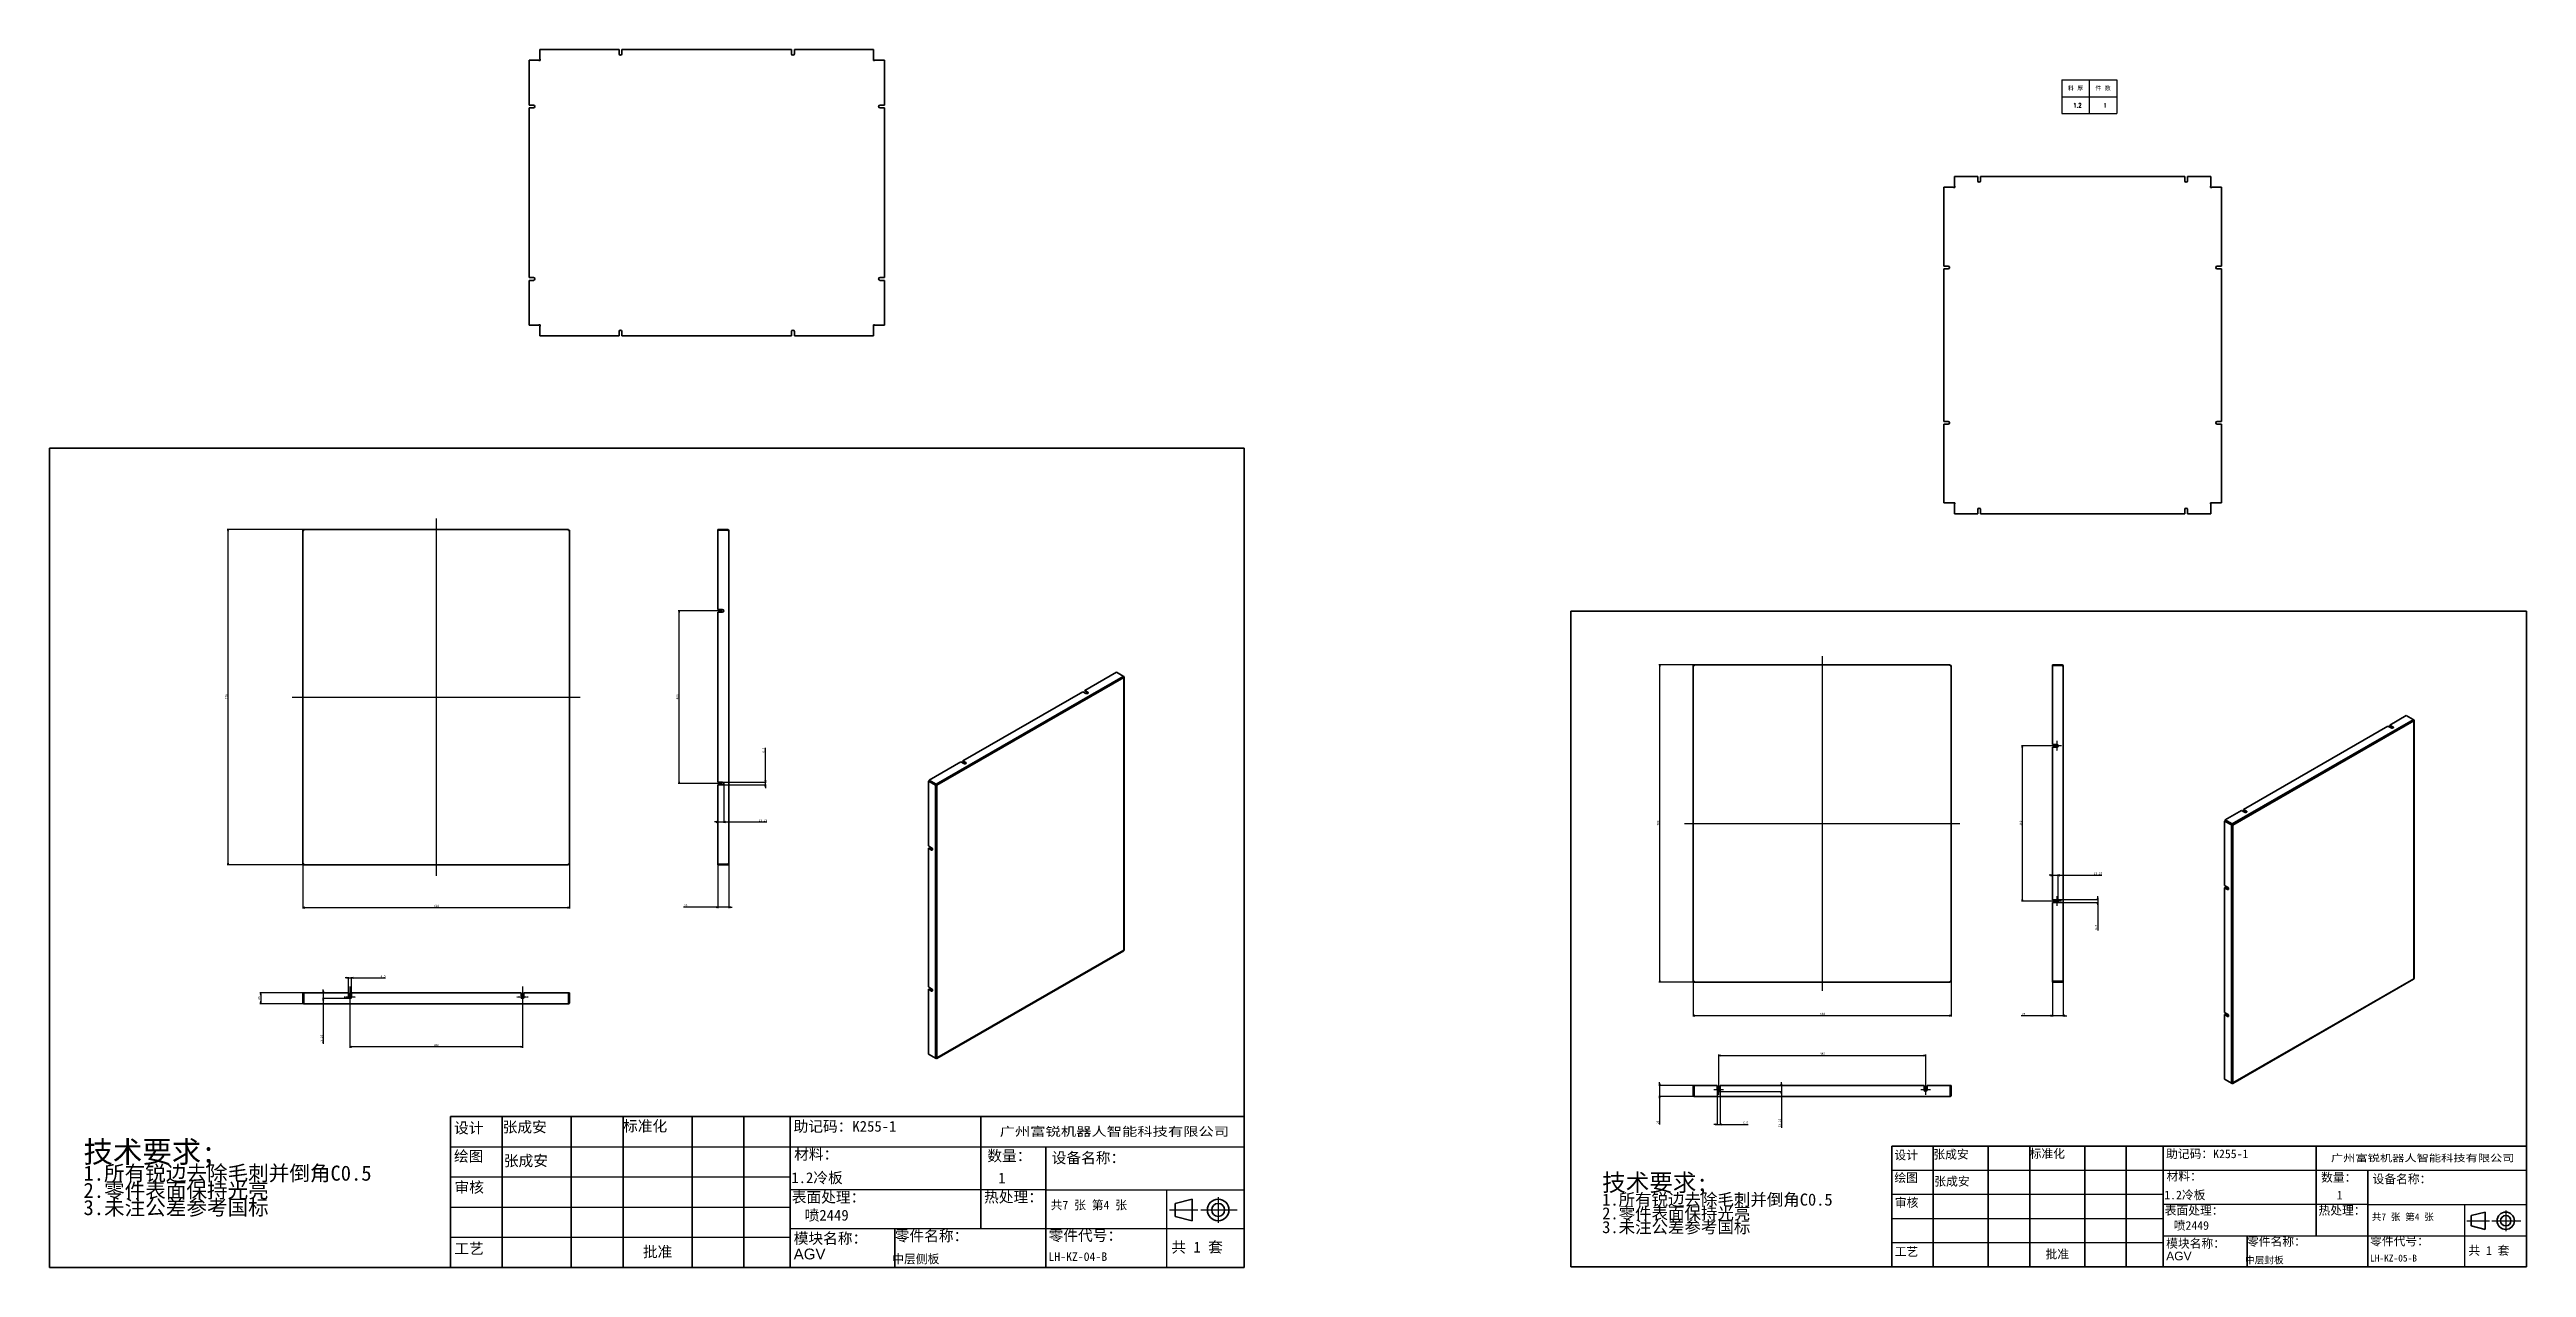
# Model space of a CAD drawing. Header units: millimetres. Extents: x 2989 to 98346, y -14444 to 9701.
# Drawn here: x 17558 to 23302, y 6378 to 9202 of the extents above; entities that cross this region are included whole.
import ezdxf
from ezdxf.enums import TextEntityAlignment as Align

# ---------------------------------------------------------------- set-up
doc = ezdxf.new("R2010")
doc.units = ezdxf.units.MM
doc.linetypes.add('CHAIN', pattern=[0.3543, 0.2362, -0.0295, 0.0591, -0.0295])
for name, color, linetype, lineweight, true_color in [('中心标记 (ISO)', 1, 'Continuous', 25, 0xff0000), ('中心线 (ISO)', 1, 'Continuous', 25, 0xff0000), ('尺寸 (ISO)', 5, 'Continuous', 25, 0x0000ff)]:
    doc.layers.add(name, color=color, linetype=linetype, lineweight=lineweight, true_color=true_color)
for name, color, linetype, lineweight in [('可见 (ISO)', 7, 'Continuous', 50), ('可见窄的 (ISO)', 7, 'Continuous', 35), ('图框 (ISO)', 7, 'Continuous', 70), ('标注线', 3, 'Continuous', 18), ('标题 (ISO)', 7, 'Continuous', 50), ('符号 (ISO)', 7, 'Continuous', 25)]:
    doc.layers.add(name, color=color, linetype=linetype, lineweight=lineweight)
doc.styles.add('DIM', font='txt.shx', dxfattribs={"width": 0.8, "bigfont": 'bigfont.shx'})
doc.styles.get("Standard").update_dxf_attribs({"font": 'arial.ttf'})
doc.styles.add('文本样式126', font='simfang.ttf', dxfattribs={"width": 1.3})
doc.styles.add('文本样式19', font='tahoma.ttf')
doc.styles.add('文本样式91', font='simfang.ttf')
doc.styles.add('注释文本 (ISO)', font='simfang.ttf')
doc.dimstyles.new('默认 (GB)', dxfattribs={"dimscale": 2, "dimtxt": 2.5, "dimasz": 2, "dimexe": 1, "dimexo": 0, "dimgap": 0.75, "dimtad": 1, "dimtoh": 1, "dimrnd": 1e-08, "dimdsep": 46, "dimtxsty": '注释文本 (ISO)', "dimblk": 'Filled-2', "dimcen": 0.09, "dimdle": 10, "dimclrd": 256, "dimclre": 256, "dimclrt": 256, "dimaunit": 1, "dimadec": 3, "dimazin": 2, "dimtfac": 0.52, "dimtmove": 0, "dimatfit": 3, "dimldrblk": 'Filled-1', "dimfxl": 0, "dimtolj": 1, "dimlwd": -1, "dimlwe": -1, "dimarcsym": 0})

# ---------------------------------------------------------------- blocks, each defined once
blk = doc.blocks.new('图框 A3-A4')
at = {"layer": '图框 (ISO)'}
for p, q in [((287, 200), (10, 200)), ((10, 200), (10, 10)), ((287, 10), (287, 200)), ((10, 10), (287, 10))]:
    blk.add_line(p, q, dxfattribs=at)
blk = doc.blocks.new('标题栏 GB1')
at = {"layer": '标题 (ISO)'}
for p, q in [((194.57, 65.23), (194.57, 72.23)), ((194.57, 72.23), (378.57, 72.23)), ((206.57, 65.23), (206.57, 72.23)), ((222.57, 65.23), (222.57, 72.23)), ((234.57, 65.23), (234.57, 72.23)), ((250.57, 65.23), (250.57, 72.23)), ((262.57, 65.23), (262.57, 72.23)), ((273.31, 65.23), (273.31, 72.23)), ((317.57, 65.23), (317.57, 72.23)), ((378.57, 72.23), (378.57, 65.23)), ((194.57, 37.23), (194.57, 65.23)), ((206.57, 37.23), (206.57, 65.23)), ((222.57, 44.23), (222.57, 65.23)), ((234.57, 37.23), (234.57, 65.23)), ((250.57, 37.23), (250.57, 65.23)), ((262.57, 37.23), (262.57, 65.23)), ((273.31, 65.23), (273.31, 37.23)), ((317.57, 55.23), (317.57, 65.23)), ((378.57, 65.23), (378.57, 37.23)), ((317.57, 55.23), (317.57, 46.23)), ((366.57, 53.06), (362.57, 52.06)), ((362.57, 52.06), (362.57, 49.06)), ((366.57, 48.06), (366.57, 53.06)), ((297.57, 46.23), (297.57, 37.23)), ((362.57, 49.06), (366.57, 48.06)), ((222.57, 44.23), (222.57, 37.23)), ((378.57, 37.23), (194.57, 37.23))]:
    blk.add_line(p, q, dxfattribs=at)
at = {"layer": '标题 (ISO)', "lineweight": 25}
for p, q in [((194.57, 65.23), (273.31, 65.23)), ((273.31, 65.23), (378.57, 65.23)), ((194.57, 58.23), (273.31, 58.23)), ((332.57, 55.23), (273.31, 55.23)), ((332.57, 55.23), (378.57, 55.23)), ((360.57, 55.23), (360.57, 46.23)), ((372.58, 53.56), (372.58, 47.56)), ((194.57, 51.23), (273.31, 51.23)), ((273.31, 46.23), (378.57, 46.23)), ((360.57, 46.23), (360.57, 37.23)), ((361.32, 50.56), (367.88, 50.56)), ((368.55, 50.56), (370.07, 50.56)), ((370.07, 50.56), (376.97, 50.56)), ((194.57, 44.23), (273.31, 44.23))]:
    blk.add_line(p, q, dxfattribs=at)
at = {"layer": '标题 (ISO)', "lineweight": 50}
blk.add_line((332.57, 65.23), (332.57, 37.23), dxfattribs=at)
at = {"layer": '标题 (ISO)'}
for radius in [2.5, 1.5]:
    blk.add_circle((372.57, 50.56), radius, dxfattribs=at)
at = {"layer": '标题 (ISO)', "style": '文本样式126', "width": 1.3}
blk.add_text('广州富锐机器人智能科技有限公司', height=2, dxfattribs=at).set_placement((348.5, 68.73), align=Align.MIDDLE_CENTER)
at = {"layer": '标题 (ISO)', "char_height": 2.5, "style": '注释文本 (ISO)'}
for s, insert, attachment_point in [('\\f仿宋|b0|i0;设计', (195.38, 70.83), 1), ('张成安', (206.66, 71.05), 1), ('\\f仿宋|b0|i0;标准化', (234.57, 71.28), 1), ('助记码：K255-1', (274.11, 71.21), 1), ('\\f仿宋|b0|i0;绘图', (195.35, 64.28), 1), ('张成安', (206.92, 63.22), 1), ('\\f仿宋|b0|i0;材料：', (274.24, 64.72), 1), ('\\f仿宋|b0|i0;数量：', (319.04, 64.37), 1), ('\\f仿宋|b0|i0;审核', (195.48, 57.07), 1), ('\\f仿宋|b0|i0;热处理：', (318.29, 54.82), 1), ('\\f仿宋|b0|i0;零件名称：', (297.57, 45.8), 1), ('\\f仿宋|b0|i0;零件代号：', (333.25, 45.9), 1), ('\\f仿宋|b0|i0;批准', (242.57, 40.73), 5)]:
    blk.add_mtext(s, dxfattribs=dict(at, insert=insert, attachment_point=attachment_point))
at = {"layer": '标题 (ISO)', "char_height": 2.5, "attachment_point": 1, "style": '注释文本 (ISO)'}
for s, insert, line_spacing_factor in [('设备名称：\\P', (333.96, 63.91), 0.856364), ('模块名称：\\P\\fArial|b0|i0;\\H2.5000;AGV', (274.14, 45.23), 0.872369)]:
    blk.add_mtext(s, dxfattribs=dict(at, insert=insert, line_spacing_factor=line_spacing_factor))
at = {"layer": '标题 (ISO)', "attachment_point": 1, "style": '注释文本 (ISO)'}
for s, insert, char_height, width in [('\\f仿宋|b0|i0;表面处理：', (273.7, 54.78), 2.5, 18.7135), ('\\f仿宋|b0|i0;\\H2.0000;共7 张 第4 张', (333.72, 52.69), 2, 27.2374), ('\\f仿宋|b0|i0;工艺', (195.45, 42.85), 2.5, 7.4854), ('  共 1 套', (358.32, 43.18), 2.5, 17.7919)]:
    blk.add_mtext(s, dxfattribs=dict(at, insert=insert, char_height=char_height, width=width))
at = {"layer": '标题 (ISO)'}
for tag, p, height, style in [('材料_001', (273.59, 56.78), 2.5, '注释文本 (ISO)'), ('零件代号_001', (297.34, 38.16), 2, '文本样式91'), ('描述_001', (333.22, 38.74), 2, '文本样式91')]:
    blk.add_attdef(tag, p, '', height=height, dxfattribs=dict(at, style=style))
at = {"layer": '标题 (ISO)', "style": '文本样式91'}
blk.add_attdef('热处理', text='', height=2, dxfattribs=at).set_placement((318.2, 50.63), align=Align.TOP_LEFT)
at = {"layer": '标题 (ISO)', "style": '文本样式19'}
for tag, p in [('工程核准人', (256.57, 40.73)), ('工程批准日期', (267.94, 40.73))]:
    blk.add_attdef(tag, text='', height=1, dxfattribs=at).set_placement(p, align=Align.MIDDLE_CENTER)
blk = doc.blocks.new('Filled-2')
at = {"color": 0}
for p, q in [((0, 0), (-1, 0.25)), ((-1, 0.25), (-1, -0.25)), ((-1, 0), (0, 0)), ((-1, -0.25), (0, 0))]:
    blk.add_line(p, q, dxfattribs=at)
at = {"color": 0, "flags": 128}
blk.add_lwpolyline([(-1, -0.25), (0, 0), (-1, 0.25), (-1, -0.25)], dxfattribs=at)
at = {"color": 0}
blk.add_solid([(-1, -0.25), (0, 0), (-1, 0.25), (-1, -0.25)], dxfattribs=at)
blk = doc.blocks.new('*D111')
at = {"layer": 'Defpoints', "color": 0, "transparency": 16777216}
for p in [(18146, 7313.8), (18764, 7313.8), (18764, 7212.5)]:
    blk.add_point(p, dxfattribs=at)
at = {"layer": '尺寸 (ISO)', "transparency": 16777216}
for p, q in [((18146, 7313.8), (18146, 7210.5)), ((18764, 7313.8), (18764, 7210.5)), ((18150, 7212.5), (18760, 7212.5))]:
    blk.add_line(p, q, dxfattribs=at)
at = {"layer": '尺寸 (ISO)', "transparency": 16777216, "xscale": 4, "yscale": 4, "zscale": 4, "rotation": 180}
blk.add_blockref('Filled-2', (18146, 7212.5), dxfattribs=at)
at = {"layer": '尺寸 (ISO)', "transparency": 16777216, "xscale": 4, "yscale": 4, "zscale": 4}
blk.add_blockref('Filled-2', (18764, 7212.5), dxfattribs=at)
at = {"layer": '尺寸 (ISO)', "transparency": 16777216, "insert": (18449.9, 7219.1), "char_height": 5, "attachment_point": 1, "style": '注释文本 (ISO)'}
blk.add_mtext('\\A1;618', dxfattribs=at)
blk = doc.blocks.new('Filled-1')
at = {"color": 0}
for p, q in [((0, 0), (-1, 0.125)), ((-1, 0.125), (-1, -0.125)), ((-1, 0), (0, 0)), ((-1, -0.125), (0, 0))]:
    blk.add_line(p, q, dxfattribs=at)
at = {"color": 0, "flags": 128}
blk.add_lwpolyline([(-1, -0.125), (0, 0), (-1, 0.125), (-1, -0.125)], dxfattribs=at)
at = {"color": 0}
blk.add_solid([(-1, -0.125), (0, 0), (-1, 0.125), (-1, -0.125)], dxfattribs=at)
blk = doc.blocks.new('*D112')
at = {"layer": 'Defpoints', "color": 0, "transparency": 16777216}
for p in [(17972.4, 8089.4), (18148.4, 8089.4), (18148.4, 7311.4)]:
    blk.add_point(p, dxfattribs=at)
at = {"layer": '尺寸 (ISO)', "transparency": 16777216}
for p, q in [((18148.4, 8089.4), (17970.4, 8089.4)), ((17972.4, 7315.4), (17972.4, 8085.4)), ((18148.4, 7311.4), (17970.4, 7311.4))]:
    blk.add_line(p, q, dxfattribs=at)
at = {"layer": '尺寸 (ISO)', "transparency": 16777216, "xscale": 4, "yscale": 4, "zscale": 4}
for p, rotation in [((17972.4, 8089.4), 90), ((17972.4, 7311.4), 270)]:
    blk.add_blockref('Filled-2', p, dxfattribs=dict(at, rotation=rotation))
at = {"layer": '尺寸 (ISO)', "transparency": 16777216, "insert": (17965.8, 7695.4), "char_height": 5, "attachment_point": 1, "rotation": 90, "style": '注释文本 (ISO)'}
blk.add_mtext('\\A1;778', dxfattribs=at)
blk = doc.blocks.new('*D113')
at = {"layer": 'Defpoints', "color": 0, "transparency": 16777216}
for p in [(18148, 7014.7), (18048, 6989.7), (18148.4, 6989.7)]:
    blk.add_point(p, dxfattribs=at)
at = {"layer": '尺寸 (ISO)', "transparency": 16777216}
for p, q in [((18148, 7014.7), (18046, 7014.7)), ((18048, 7010.7), (18048, 6993.7)), ((18148.4, 6989.7), (18046, 6989.7))]:
    blk.add_line(p, q, dxfattribs=at)
at = {"layer": '尺寸 (ISO)', "transparency": 16777216, "xscale": 4, "yscale": 4, "zscale": 4}
for p, rotation in [((18048, 7014.7), 90), ((18048, 6989.7), 270)]:
    blk.add_blockref('Filled-2', p, dxfattribs=dict(at, rotation=rotation))
at = {"layer": '尺寸 (ISO)', "transparency": 16777216, "insert": (18041.4, 6998.9), "char_height": 5, "attachment_point": 1, "rotation": 90, "style": '注释文本 (ISO)'}
blk.add_mtext('\\A1;25', dxfattribs=at)
blk = doc.blocks.new('*D114')
at = {"layer": 'Defpoints', "color": 0, "transparency": 16777216}
for p in [(18228.2, 7014.7), (18193.1, 7001.4), (18255, 7001.4)]:
    blk.add_point(p, dxfattribs=at)
at = {"layer": '尺寸 (ISO)', "transparency": 16777216}
for p, q in [((18193.1, 7018.7), (18193.1, 7022.7)), ((18193.1, 7014.7), (18193.1, 7001.4)), ((18255, 7001.4), (18191.1, 7001.4)), ((18193.1, 6997.4), (18193.1, 6896.5))]:
    blk.add_line(p, q, dxfattribs=at)
at = {"layer": '尺寸 (ISO)', "transparency": 16777216, "xscale": 4, "yscale": 4, "zscale": 4}
for p, rotation in [((18193.1, 7014.7), 270), ((18193.1, 7001.4), 90)]:
    blk.add_blockref('Filled-2', p, dxfattribs=dict(at, rotation=rotation))
at = {"layer": '尺寸 (ISO)', "transparency": 16777216, "insert": (18186.5, 6898), "char_height": 5, "attachment_point": 1, "rotation": 90, "style": '注释文本 (ISO)'}
blk.add_mtext('\\A1;13.25', dxfattribs=at)
blk = doc.blocks.new('*D115')
at = {"layer": 'Defpoints', "color": 0, "transparency": 16777216}
for p in [(18255, 6991.4), (18655, 6991.4), (18255, 6889.7)]:
    blk.add_point(p, dxfattribs=at)
at = {"layer": '尺寸 (ISO)', "transparency": 16777216}
for p, q in [((18255, 6991.4), (18255, 6887.7)), ((18655, 6991.4), (18655, 6887.7)), ((18651, 6889.7), (18259, 6889.7))]:
    blk.add_line(p, q, dxfattribs=at)
at = {"layer": '尺寸 (ISO)', "transparency": 16777216, "xscale": 4, "yscale": 4, "zscale": 4, "rotation": 180}
blk.add_blockref('Filled-2', (18255, 6889.7), dxfattribs=at)
at = {"layer": '尺寸 (ISO)', "transparency": 16777216, "xscale": 4, "yscale": 4, "zscale": 4}
blk.add_blockref('Filled-2', (18655, 6889.7), dxfattribs=at)
at = {"layer": '尺寸 (ISO)', "transparency": 16777216, "insert": (18449.9, 6896.2), "char_height": 5, "attachment_point": 1, "style": '注释文本 (ISO)'}
blk.add_mtext('\\A1;400', dxfattribs=at)
blk = doc.blocks.new('*D116')
at = {"layer": 'Defpoints', "color": 0, "transparency": 16777216}
for p in [(18251.7, 7014.7), (18258.2, 7049.5), (18258.2, 7014.7)]:
    blk.add_point(p, dxfattribs=at)
at = {"layer": '尺寸 (ISO)', "transparency": 16777216}
for p, q in [((18247.7, 7049.5), (18243.7, 7049.5)), ((18251.7, 7014.7), (18251.7, 7051.5)), ((18251.7, 7049.5), (18258.2, 7049.5)), ((18258.2, 7014.7), (18258.2, 7051.5)), ((18262.2, 7049.5), (18337.7, 7049.5))]:
    blk.add_line(p, q, dxfattribs=at)
at = {"layer": '尺寸 (ISO)', "transparency": 16777216, "xscale": 4, "yscale": 4, "zscale": 4}
blk.add_blockref('Filled-2', (18251.7, 7049.5), dxfattribs=at)
at = {"layer": '尺寸 (ISO)', "transparency": 16777216, "xscale": 4, "yscale": 4, "zscale": 4, "rotation": 180}
blk.add_blockref('Filled-2', (18258.2, 7049.5), dxfattribs=at)
at = {"layer": '尺寸 (ISO)', "transparency": 16777216, "insert": (18326, 7056.1), "char_height": 5, "attachment_point": 1, "style": '注释文本 (ISO)'}
blk.add_mtext('\\A1;6.5', dxfattribs=at)
blk = doc.blocks.new('*D117')
at = {"layer": 'Defpoints', "color": 0, "transparency": 16777216}
for p in [(19018.4, 7900.4), (19118.4, 7900.4), (19118.4, 7500.4)]:
    blk.add_point(p, dxfattribs=at)
at = {"layer": '尺寸 (ISO)', "transparency": 16777216}
for p, q in [((19118.4, 7900.4), (19016.4, 7900.4)), ((19018.4, 7504.4), (19018.4, 7896.4)), ((19118.4, 7500.4), (19016.4, 7500.4))]:
    blk.add_line(p, q, dxfattribs=at)
at = {"layer": '尺寸 (ISO)', "transparency": 16777216, "xscale": 4, "yscale": 4, "zscale": 4}
for p, rotation in [((19018.4, 7900.4), 90), ((19018.4, 7500.4), 270)]:
    blk.add_blockref('Filled-2', p, dxfattribs=dict(at, rotation=rotation))
at = {"layer": '尺寸 (ISO)', "transparency": 16777216, "insert": (19011.9, 7695.3), "char_height": 5, "attachment_point": 1, "rotation": 90, "style": '注释文本 (ISO)'}
blk.add_mtext('\\A1;400', dxfattribs=at)
blk = doc.blocks.new('*D118')
at = {"layer": 'Defpoints', "color": 0, "transparency": 16777216}
for p in [(19118.4, 7503.7), (19118.4, 7497.2), (19218.4, 7497.2)]:
    blk.add_point(p, dxfattribs=at)
at = {"layer": '尺寸 (ISO)', "transparency": 16777216}
for p, q in [((19218.4, 7507.7), (19218.4, 7583.2)), ((19118.4, 7503.7), (19220.4, 7503.7)), ((19118.4, 7497.2), (19220.4, 7497.2)), ((19218.4, 7497.2), (19218.4, 7503.7)), ((19218.4, 7493.2), (19218.4, 7489.2))]:
    blk.add_line(p, q, dxfattribs=at)
at = {"layer": '尺寸 (ISO)', "transparency": 16777216, "xscale": 4, "yscale": 4, "zscale": 4}
for p, rotation in [((19218.4, 7503.7), 270), ((19218.4, 7497.2), 90)]:
    blk.add_blockref('Filled-2', p, dxfattribs=dict(at, rotation=rotation))
at = {"layer": '尺寸 (ISO)', "transparency": 16777216, "insert": (19211.9, 7571.5), "char_height": 5, "attachment_point": 1, "rotation": 90, "style": '注释文本 (ISO)'}
blk.add_mtext('\\A1;6.5', dxfattribs=at)
blk = doc.blocks.new('*D119')
at = {"layer": 'Defpoints', "color": 0, "transparency": 16777216}
for p in [(19121.7, 7500.4), (19108.4, 7411.1), (19121.7, 7411.1)]:
    blk.add_point(p, dxfattribs=at)
at = {"layer": '尺寸 (ISO)', "transparency": 16777216}
for p, q in [((19121.7, 7500.4), (19121.7, 7409.1)), ((19104.4, 7411.1), (19100.4, 7411.1)), ((19108.4, 7411.1), (19121.7, 7411.1)), ((19125.7, 7411.1), (19221.7, 7411.1))]:
    blk.add_line(p, q, dxfattribs=at)
at = {"layer": '尺寸 (ISO)', "transparency": 16777216, "xscale": 4, "yscale": 4, "zscale": 4}
blk.add_blockref('Filled-2', (19108.4, 7411.1), dxfattribs=at)
at = {"layer": '尺寸 (ISO)', "transparency": 16777216, "xscale": 4, "yscale": 4, "zscale": 4, "rotation": 180}
blk.add_blockref('Filled-2', (19121.7, 7411.1), dxfattribs=at)
at = {"layer": '尺寸 (ISO)', "transparency": 16777216, "insert": (19203.2, 7417.7), "char_height": 5, "attachment_point": 1, "style": '注释文本 (ISO)'}
blk.add_mtext('\\A1;13.25', dxfattribs=at)
blk = doc.blocks.new('*D120')
at = {"layer": 'Defpoints', "color": 0, "transparency": 16777216}
for p in [(19108.4, 7313.5), (19133.4, 7313.8), (19133.4, 7213.5)]:
    blk.add_point(p, dxfattribs=at)
at = {"layer": '尺寸 (ISO)', "transparency": 16777216}
for p, q in [((19108.4, 7313.5), (19108.4, 7211.5)), ((19133.4, 7313.8), (19133.4, 7211.5)), ((19104.4, 7213.5), (19028.2, 7213.5)), ((19133.4, 7213.5), (19108.4, 7213.5)), ((19137.4, 7213.5), (19141.4, 7213.5))]:
    blk.add_line(p, q, dxfattribs=at)
at = {"layer": '尺寸 (ISO)', "transparency": 16777216, "xscale": 4, "yscale": 4, "zscale": 4}
blk.add_blockref('Filled-2', (19108.4, 7213.5), dxfattribs=at)
at = {"layer": '尺寸 (ISO)', "transparency": 16777216, "xscale": 4, "yscale": 4, "zscale": 4, "rotation": 180}
blk.add_blockref('Filled-2', (19133.4, 7213.5), dxfattribs=at)
at = {"layer": '尺寸 (ISO)', "transparency": 16777216, "insert": (19029.7, 7220), "char_height": 5, "attachment_point": 1, "style": '注释文本 (ISO)'}
blk.add_mtext('\\A1;25', dxfattribs=at)
blk = doc.blocks.new('加工')
at = {"layer": '符号 (ISO)', "insert": (-36.68, 11.05), "char_height": 2.5, "width": 80.4946, "attachment_point": 1, "line_spacing_factor": 0.683636, "style": '注释文本 (ISO)'}
blk.add_mtext('{\\H2x;技术要求;\\P\\H0.7x;1.所有锐边去除毛刺并倒角C0.5\\H2.12498x; \\H0.47059x;\\P2.零件表面保持光亮\\H1.84035x; \\H0.54337x;\\P3.未注公差参考国标\\H1.80945x; }', dxfattribs=at)
blk = doc.blocks.new('*D126')
at = {"layer": 'Defpoints', "color": 0, "transparency": 16777216}
for p in [(21292.4, 7775.6), (21372.4, 7775.6), (21372.4, 7039.6)]:
    blk.add_point(p, dxfattribs=at)
at = {"layer": '尺寸 (ISO)', "transparency": 16777216}
for p, q in [((21372.4, 7775.6), (21290.4, 7775.6)), ((21292.4, 7043.6), (21292.4, 7771.6)), ((21372.4, 7039.6), (21290.4, 7039.6))]:
    blk.add_line(p, q, dxfattribs=at)
at = {"layer": '尺寸 (ISO)', "transparency": 16777216, "xscale": 4, "yscale": 4, "zscale": 4}
for p, rotation in [((21292.4, 7775.6), 90), ((21292.4, 7039.6), 270)]:
    blk.add_blockref('Filled-2', p, dxfattribs=dict(at, rotation=rotation))
at = {"layer": '尺寸 (ISO)', "transparency": 16777216, "insert": (21285.8, 7402.5), "char_height": 5, "attachment_point": 1, "rotation": 90, "style": '注释文本 (ISO)'}
blk.add_mtext('\\A1;736', dxfattribs=at)
blk = doc.blocks.new('*D127')
at = {"layer": 'Defpoints', "color": 0, "transparency": 16777216}
for p in [(21370, 7042), (21968, 7042), (21968, 6962)]:
    blk.add_point(p, dxfattribs=at)
at = {"layer": '尺寸 (ISO)', "transparency": 16777216}
for p, q in [((21370, 7042), (21370, 6960)), ((21968, 7042), (21968, 6960)), ((21374, 6962), (21964, 6962))]:
    blk.add_line(p, q, dxfattribs=at)
at = {"layer": '尺寸 (ISO)', "transparency": 16777216, "xscale": 4, "yscale": 4, "zscale": 4, "rotation": 180}
blk.add_blockref('Filled-2', (21370, 6962), dxfattribs=at)
at = {"layer": '尺寸 (ISO)', "transparency": 16777216, "xscale": 4, "yscale": 4, "zscale": 4}
blk.add_blockref('Filled-2', (21968, 6962), dxfattribs=at)
at = {"layer": '尺寸 (ISO)', "transparency": 16777216, "insert": (21663.9, 6968.6), "char_height": 5, "attachment_point": 1, "style": '注释文本 (ISO)'}
blk.add_mtext('\\A1;598', dxfattribs=at)
blk = doc.blocks.new('*D128')
at = {"layer": 'Defpoints', "color": 0, "transparency": 16777216}
for p in [(21372, 6799.7), (21292, 6774.7), (21372.4, 6774.7)]:
    blk.add_point(p, dxfattribs=at)
at = {"layer": '尺寸 (ISO)', "transparency": 16777216}
for p, q in [((21372, 6799.7), (21290, 6799.7)), ((21292, 6803.7), (21292, 6807.7)), ((21292, 6799.7), (21292, 6774.7)), ((21372.4, 6774.7), (21290, 6774.7)), ((21292, 6770.7), (21292, 6709.2))]:
    blk.add_line(p, q, dxfattribs=at)
at = {"layer": '尺寸 (ISO)', "transparency": 16777216, "xscale": 4, "yscale": 4, "zscale": 4}
for p, rotation in [((21292, 6799.7), 270), ((21292, 6774.7), 90)]:
    blk.add_blockref('Filled-2', p, dxfattribs=dict(at, rotation=rotation))
at = {"layer": '尺寸 (ISO)', "transparency": 16777216, "insert": (21285.4, 6710.7), "char_height": 5, "attachment_point": 1, "rotation": 90, "style": '注释文本 (ISO)'}
blk.add_mtext('\\A1;25', dxfattribs=at)
blk = doc.blocks.new('*D129')
at = {"layer": 'Defpoints', "color": 0, "transparency": 16777216}
for p in [(21425.7, 6789.7), (21432.2, 6789.7), (21432.2, 6709.7)]:
    blk.add_point(p, dxfattribs=at)
at = {"layer": '尺寸 (ISO)', "transparency": 16777216}
for p, q in [((21425.7, 6789.7), (21425.7, 6707.7)), ((21432.2, 6789.7), (21432.2, 6707.7)), ((21421.7, 6709.7), (21417.7, 6709.7)), ((21425.7, 6709.7), (21432.2, 6709.7)), ((21436.2, 6709.7), (21497.1, 6709.7))]:
    blk.add_line(p, q, dxfattribs=at)
at = {"layer": '尺寸 (ISO)', "transparency": 16777216, "xscale": 4, "yscale": 4, "zscale": 4}
blk.add_blockref('Filled-2', (21425.7, 6709.7), dxfattribs=at)
at = {"layer": '尺寸 (ISO)', "transparency": 16777216, "xscale": 4, "yscale": 4, "zscale": 4, "rotation": 180}
blk.add_blockref('Filled-2', (21432.2, 6709.7), dxfattribs=at)
at = {"layer": '尺寸 (ISO)', "transparency": 16777216, "insert": (21485.5, 6716.3), "char_height": 5, "attachment_point": 1, "style": '注释文本 (ISO)'}
blk.add_mtext('\\A1;6.5', dxfattribs=at)
blk = doc.blocks.new('*D130')
at = {"layer": 'Defpoints', "color": 0, "transparency": 16777216}
for p in [(21429, 6786.4), (21555.6, 6799.7), (21574.4, 6786.4)]:
    blk.add_point(p, dxfattribs=at)
at = {"layer": '尺寸 (ISO)', "transparency": 16777216}
for p, q in [((21429, 6786.4), (21576.4, 6786.4)), ((21574.4, 6803.7), (21574.4, 6807.7)), ((21574.4, 6799.7), (21574.4, 6786.4)), ((21574.4, 6782.4), (21574.4, 6701.8))]:
    blk.add_line(p, q, dxfattribs=at)
at = {"layer": '尺寸 (ISO)', "transparency": 16777216, "xscale": 4, "yscale": 4, "zscale": 4}
for p, rotation in [((21574.4, 6799.7), 270), ((21574.4, 6786.4), 90)]:
    blk.add_blockref('Filled-2', p, dxfattribs=dict(at, rotation=rotation))
at = {"layer": '尺寸 (ISO)', "transparency": 16777216, "insert": (21567.8, 6703.3), "char_height": 5, "attachment_point": 1, "rotation": 90, "style": '注释文本 (ISO)'}
blk.add_mtext('\\A1;13.25', dxfattribs=at)
blk = doc.blocks.new('*D131')
at = {"layer": 'Defpoints', "color": 0, "transparency": 16777216}
for p in [(21909, 6869.7), (21429, 6789.7), (21909, 6789.7)]:
    blk.add_point(p, dxfattribs=at)
at = {"layer": '尺寸 (ISO)', "transparency": 16777216}
for p, q in [((21429, 6789.7), (21429, 6871.7)), ((21433, 6869.7), (21905, 6869.7)), ((21909, 6789.7), (21909, 6871.7))]:
    blk.add_line(p, q, dxfattribs=at)
at = {"layer": '尺寸 (ISO)', "transparency": 16777216, "xscale": 4, "yscale": 4, "zscale": 4, "rotation": 180}
blk.add_blockref('Filled-2', (21429, 6869.7), dxfattribs=at)
at = {"layer": '尺寸 (ISO)', "transparency": 16777216, "xscale": 4, "yscale": 4, "zscale": 4}
blk.add_blockref('Filled-2', (21909, 6869.7), dxfattribs=at)
at = {"layer": '尺寸 (ISO)', "transparency": 16777216, "insert": (21663.8, 6876.3), "char_height": 5, "attachment_point": 1, "style": '注释文本 (ISO)'}
blk.add_mtext('\\A1;480', dxfattribs=at)
blk = doc.blocks.new('*D132')
at = {"layer": 'Defpoints', "color": 0, "transparency": 16777216}
for p in [(22203, 7041.7), (22228, 7042), (22228, 6961.7)]:
    blk.add_point(p, dxfattribs=at)
at = {"layer": '尺寸 (ISO)', "transparency": 16777216}
for p, q in [((22203, 7041.7), (22203, 6959.7)), ((22228, 7042), (22228, 6959.7)), ((22199, 6961.7), (22130.7, 6961.7)), ((22228, 6961.7), (22203, 6961.7)), ((22232, 6961.7), (22236, 6961.7))]:
    blk.add_line(p, q, dxfattribs=at)
at = {"layer": '尺寸 (ISO)', "transparency": 16777216, "xscale": 4, "yscale": 4, "zscale": 4}
blk.add_blockref('Filled-2', (22203, 6961.7), dxfattribs=at)
at = {"layer": '尺寸 (ISO)', "transparency": 16777216, "xscale": 4, "yscale": 4, "zscale": 4, "rotation": 180}
blk.add_blockref('Filled-2', (22228, 6961.7), dxfattribs=at)
at = {"layer": '尺寸 (ISO)', "transparency": 16777216, "insert": (22132.2, 6968.2), "char_height": 5, "attachment_point": 1, "style": '注释文本 (ISO)'}
blk.add_mtext('\\A1;25', dxfattribs=at)
blk = doc.blocks.new('*D133')
at = {"layer": 'Defpoints', "color": 0, "transparency": 16777216}
for p in [(22213, 7230.9), (22213, 7224.4), (22308, 7230.9)]:
    blk.add_point(p, dxfattribs=at)
at = {"layer": '尺寸 (ISO)', "transparency": 16777216}
for p, q in [((22308, 7234.9), (22308, 7238.9)), ((22213, 7230.9), (22310, 7230.9)), ((22213, 7224.4), (22310, 7224.4)), ((22308, 7230.9), (22308, 7224.4)), ((22308, 7220.4), (22308, 7159.4))]:
    blk.add_line(p, q, dxfattribs=at)
at = {"layer": '尺寸 (ISO)', "transparency": 16777216, "xscale": 4, "yscale": 4, "zscale": 4}
for p, rotation in [((22308, 7230.9), 270), ((22308, 7224.4), 90)]:
    blk.add_blockref('Filled-2', p, dxfattribs=dict(at, rotation=rotation))
at = {"layer": '尺寸 (ISO)', "transparency": 16777216, "insert": (22301.4, 7160.9), "char_height": 5, "attachment_point": 1, "rotation": 90, "style": '注释文本 (ISO)'}
blk.add_mtext('\\A1;6.5', dxfattribs=at)
blk = doc.blocks.new('*D134')
at = {"layer": 'Defpoints', "color": 0, "transparency": 16777216}
for p in [(22193, 7587.6), (22133, 7227.6), (22213, 7227.6)]:
    blk.add_point(p, dxfattribs=at)
at = {"layer": '尺寸 (ISO)', "transparency": 16777216}
for p, q in [((22193, 7587.6), (22131, 7587.6)), ((22133, 7583.6), (22133, 7231.6)), ((22213, 7227.6), (22131, 7227.6))]:
    blk.add_line(p, q, dxfattribs=at)
at = {"layer": '尺寸 (ISO)', "transparency": 16777216, "xscale": 4, "yscale": 4, "zscale": 4}
for p, rotation in [((22133, 7587.6), 90), ((22133, 7227.6), 270)]:
    blk.add_blockref('Filled-2', p, dxfattribs=dict(at, rotation=rotation))
at = {"layer": '尺寸 (ISO)', "transparency": 16777216, "insert": (22126.5, 7402.5), "char_height": 5, "attachment_point": 1, "rotation": 90, "style": '注释文本 (ISO)'}
blk.add_mtext('\\A1;360', dxfattribs=at)
blk = doc.blocks.new('*D135')
at = {"layer": 'Defpoints', "color": 0, "transparency": 16777216}
for p in [(22203, 7287.5), (22216.3, 7287.5), (22216.3, 7227.6)]:
    blk.add_point(p, dxfattribs=at)
at = {"layer": '尺寸 (ISO)', "transparency": 16777216}
for p, q in [((22199, 7287.5), (22195, 7287.5)), ((22203, 7287.5), (22216.3, 7287.5)), ((22216.3, 7227.6), (22216.3, 7289.5)), ((22220.3, 7287.5), (22317.4, 7287.5))]:
    blk.add_line(p, q, dxfattribs=at)
at = {"layer": '尺寸 (ISO)', "transparency": 16777216, "xscale": 4, "yscale": 4, "zscale": 4}
blk.add_blockref('Filled-2', (22203, 7287.5), dxfattribs=at)
at = {"layer": '尺寸 (ISO)', "transparency": 16777216, "xscale": 4, "yscale": 4, "zscale": 4, "rotation": 180}
blk.add_blockref('Filled-2', (22216.3, 7287.5), dxfattribs=at)
at = {"layer": '尺寸 (ISO)', "transparency": 16777216, "insert": (22298.9, 7294.1), "char_height": 5, "attachment_point": 1, "style": '注释文本 (ISO)'}
blk.add_mtext('\\A1;13.25', dxfattribs=at)
blk = doc.blocks.new('*T27')
at = {"color": 0, "linetype": 'ByBlock', "lineweight": -2, "transparency": 16777216}
for p, q in [((0, 0), (127, 0)), ((0, 0), (0, -78)), ((63.5, 0), (63.5, -78)), ((127, 0), (127, -78)), ((0, -39), (127, -39)), ((0, -78), (127, -78))]:
    blk.add_line(p, q, dxfattribs=at)
at = {"color": 0, "transparency": 16777216, "char_height": 10, "width": 60.5, "attachment_point": 5}
for s, insert in [('{\\fSimSun|b0|i0|c134|p2;料 厚}', (31.75, -19.5)), ('{\\fSimSun|b0|i0|c134|p2;件 数}', (95.25, -19.5))]:
    blk.add_mtext(s, dxfattribs=dict(at, insert=insert))
blk = doc.blocks.new('圆心打标')
at = {"layer": '标注线'}
for p, q in [((-2.5, 0), (2.5, 0)), ((0, 2.5), (0, -2.5))]:
    blk.add_line(p, q, dxfattribs=at)
blk = doc.blocks.new('拆图参数')
blk.add_blockref('*T27', (-63.5, 78))
at = {"layer": '标注线'}
blk.add_blockref('圆心打标', (67219.7, -21339.8), dxfattribs=at)
at = {"style": 'DIM', "width": 0.8}
blk.add_attdef('6', text='', height=10, dxfattribs=at).set_placement((-37.1, 18.9), align=Align.MIDDLE_LEFT)
blk.add_attdef('1', text='', height=10, dxfattribs=at).set_placement((36.6, 19.3), align=Align.MIDDLE_CENTER)

msp = doc.modelspace()

# ---------------------------------------------------------------- linework, layer by layer
at = {"layer": '中心标记 (ISO)', "linetype": 'CHAIN', "ltscale": 4.340554}
for p, q in [((22224.2843, 7587.6031), (22193.0343, 7587.6031)), ((22224.2843, 7227.6031), (22193.0343, 7227.6031)), ((21428.9526, 6809.6965), (21428.9526, 6778.4465)), ((21908.9526, 6809.6965), (21908.9526, 6778.4465))]:
    msp.add_line(p, q, dxfattribs=at)
at = {"layer": '中心标记 (ISO)', "linetype": 'CHAIN', "ltscale": 3.125171}
for p, q in [((22213.0343, 7598.8531), (22213.0343, 7576.3531)), ((22213.0343, 7238.8531), (22213.0343, 7216.3531)), ((21440.2026, 6789.6965), (21417.7026, 6789.6965)), ((21920.2026, 6789.6965), (21897.7026, 6789.6965))]:
    msp.add_line(p, q, dxfattribs=at)
at = {"layer": '中心标记 (ISO)', "linetype": 'CHAIN', "ltscale": 4.250268}
for p, q in [((18254.9567, 7029.658), (18254.9567, 6991.408)), ((18654.9567, 7029.658), (18654.9567, 6991.408))]:
    msp.add_line(p, q, dxfattribs=at)
at = {"layer": '中心标记 (ISO)', "linetype": 'CHAIN', "ltscale": 2.9446}
for p, q in [((18268.2067, 7004.658), (18241.7067, 7004.658)), ((18668.2067, 7004.658), (18641.7067, 7004.658))]:
    msp.add_line(p, q, dxfattribs=at)
at = {"layer": '中心线 (ISO)', "linetype": 'CHAIN', "ltscale": 23.990969}
for p, q in [((18454.9567, 8114.4337), (18454.9567, 7286.4337)), ((21668.9526, 7795.6031), (21668.9526, 7019.6031)), ((18120.9567, 7700.4337), (18788.9567, 7700.4337)), ((21349.9526, 7407.6031), (21987.9526, 7407.6031))]:
    msp.add_line(p, q, dxfattribs=at)
at = {"layer": '可见 (ISO)'}
for p, q in [((18695.3526, 9202.1738), (18879.0541, 9202.1738)), ((18695.3526, 9179.5738), (18695.3526, 9202.1738)), ((18879.0541, 9192.1738), (18879.0541, 9202.1738)), ((18885.5541, 9202.1738), (19279.0541, 9202.1738)), ((18885.5541, 9202.1738), (18885.5541, 9192.1738)), ((19279.0541, 9192.1738), (19279.0541, 9202.1738)), ((19285.5541, 9202.1738), (19469.2555, 9202.1738)), ((19285.5541, 9202.1738), (19285.5541, 9192.1738)), ((19469.2555, 9202.1738), (19469.2555, 9179.5738)), ((18670.3897, 9073.5095), (18670.3897, 9177.211)), ((18670.3897, 9177.211), (18692.9897, 9177.211)), ((18692.9897, 9177.211), (18692.9897, 9176.8595)), ((18692.9897, 9176.8595), (18695.7041, 9176.8595)), ((18695.7041, 9179.5738), (18695.3526, 9179.5738)), ((18695.7041, 9176.8595), (18695.7041, 9179.5738)), ((19469.2555, 9179.5738), (19468.9041, 9179.5738)), ((19468.9041, 9179.5738), (19468.9041, 9176.8595)), ((19468.9041, 9176.8595), (19471.6184, 9176.8595)), ((19471.6184, 9176.8595), (19471.6184, 9177.211)), ((19471.6184, 9177.211), (19494.2184, 9177.211)), ((19494.2184, 9177.211), (19494.2184, 9073.5095)), ((18670.3897, 9073.5095), (18680.3897, 9073.5095)), ((18680.3897, 9067.0095), (18670.3897, 9067.0095)), ((18670.3897, 8673.5095), (18670.3897, 9067.0095)), ((19484.2184, 9073.5095), (19494.2184, 9073.5095)), ((19494.2184, 9067.0095), (19484.2184, 9067.0095)), ((19494.2184, 9067.0095), (19494.2184, 8673.5095)), ((21976.1047, 8907.6401), (22029.8062, 8907.6401)), ((21976.1047, 8885.0401), (21976.1047, 8907.6401)), ((22029.8062, 8897.6401), (22029.8062, 8907.6401)), ((22036.3062, 8907.6401), (22036.3062, 8897.6401)), ((22036.3062, 8907.6401), (22509.8062, 8907.6401)), ((22509.8062, 8897.6401), (22509.8062, 8907.6401)), ((22516.3062, 8907.6401), (22516.3062, 8897.6401)), ((22516.3062, 8907.6401), (22570.0077, 8907.6401)), ((22570.0077, 8907.6401), (22570.0077, 8885.0401)), ((21951.1419, 8699.9758), (21951.1419, 8882.6773)), ((21951.1419, 8882.6773), (21973.7419, 8882.6773)), ((21973.7419, 8882.6773), (21973.7419, 8882.3258)), ((21973.7419, 8882.3258), (21976.4562, 8882.3258)), ((21976.4562, 8885.0401), (21976.1047, 8885.0401)), ((21976.4562, 8882.3258), (21976.4562, 8885.0401)), ((22570.0077, 8885.0401), (22569.6562, 8885.0401)), ((22569.6562, 8885.0401), (22569.6562, 8882.3258)), ((22569.6562, 8882.3258), (22572.3705, 8882.3258)), ((22572.3705, 8882.3258), (22572.3705, 8882.6773)), ((22572.3705, 8882.6773), (22594.9705, 8882.6773)), ((22594.9705, 8882.6773), (22594.9705, 8699.9758)), ((18670.3897, 8673.5095), (18680.3897, 8673.5095)), ((19484.2184, 8673.5095), (19494.2184, 8673.5095)), ((21951.1419, 8699.9758), (21961.1419, 8699.9758)), ((21951.1419, 8339.9758), (21951.1419, 8693.4758)), ((21961.1419, 8693.4758), (21951.1419, 8693.4758)), ((22584.9705, 8699.9758), (22594.9705, 8699.9758)), ((22594.9705, 8693.4758), (22584.9705, 8693.4758)), ((22594.9705, 8693.4758), (22594.9705, 8339.9758)), ((18680.3897, 8667.0095), (18670.3897, 8667.0095)), ((18670.3897, 8563.308), (18670.3897, 8667.0095)), ((19494.2184, 8667.0095), (19484.2184, 8667.0095)), ((19494.2184, 8667.0095), (19494.2184, 8563.308)), ((18692.9897, 8563.308), (18670.3897, 8563.308)), ((18695.7041, 8563.6595), (18692.9897, 8563.6595)), ((18692.9897, 8563.6595), (18692.9897, 8563.308)), ((18695.3526, 8538.3452), (18695.3526, 8560.9452)), ((18695.3526, 8560.9452), (18695.7041, 8560.9452)), ((18695.7041, 8560.9452), (18695.7041, 8563.6595)), ((19471.6184, 8563.6595), (19468.9041, 8563.6595)), ((19468.9041, 8563.6595), (19468.9041, 8560.9452)), ((19468.9041, 8560.9452), (19469.2555, 8560.9452)), ((19469.2555, 8560.9452), (19469.2555, 8538.3452)), ((19471.6184, 8563.308), (19471.6184, 8563.6595)), ((19494.2184, 8563.308), (19471.6184, 8563.308)), ((18879.0541, 8538.3452), (18695.3526, 8538.3452)), ((18879.0541, 8538.3452), (18879.0541, 8548.3452)), ((18885.5541, 8548.3452), (18885.5541, 8538.3452)), ((19279.0541, 8538.3452), (18885.5541, 8538.3452)), ((19279.0541, 8538.3452), (19279.0541, 8548.3452)), ((19285.5541, 8548.3452), (19285.5541, 8538.3452)), ((19469.2555, 8538.3452), (19285.5541, 8538.3452)), ((21951.1419, 8339.9758), (21961.1419, 8339.9758)), ((21951.1419, 8150.7743), (21951.1419, 8333.4758)), ((21961.1419, 8333.4758), (21951.1419, 8333.4758)), ((22584.9705, 8339.9758), (22594.9705, 8339.9758)), ((22594.9705, 8333.4758), (22584.9705, 8333.4758)), ((22594.9705, 8333.4758), (22594.9705, 8150.7743)), ((21973.7419, 8150.7743), (21951.1419, 8150.7743)), ((21976.4562, 8151.1258), (21973.7419, 8151.1258)), ((21973.7419, 8151.1258), (21973.7419, 8150.7743)), ((21976.1047, 8125.8115), (21976.1047, 8148.4115)), ((21976.1047, 8148.4115), (21976.4562, 8148.4115)), ((22029.8062, 8125.8115), (21976.1047, 8125.8115)), ((21976.4562, 8148.4115), (21976.4562, 8151.1258)), ((22029.8062, 8125.8115), (22029.8062, 8135.8115)), ((22036.3062, 8135.8115), (22036.3062, 8125.8115)), ((22509.8062, 8125.8115), (22036.3062, 8125.8115)), ((22509.8062, 8125.8115), (22509.8062, 8135.8115)), ((22516.3062, 8135.8115), (22516.3062, 8125.8115)), ((22570.0077, 8125.8115), (22516.3062, 8125.8115)), ((22569.6562, 8151.1258), (22569.6562, 8148.4115)), ((22572.3705, 8151.1258), (22569.6562, 8151.1258)), ((22569.6562, 8148.4115), (22570.0077, 8148.4115)), ((22570.0077, 8148.4115), (22570.0077, 8125.8115)), ((22572.3705, 8150.7743), (22572.3705, 8151.1258)), ((22594.9705, 8150.7743), (22572.3705, 8150.7743)), ((18147.1567, 8087.3851), (18145.9567, 8087.3851)), ((18145.9567, 8087.3851), (18145.9567, 8087.0337)), ((18148.3567, 8087.0337), (18145.9567, 8087.0337)), ((18145.9567, 7313.8337), (18145.9567, 8087.0337)), ((18147.1567, 8087.0337), (18147.1567, 8087.3851)), ((18148.3567, 8089.4337), (18148.0053, 8089.4337)), ((18148.0053, 8088.2337), (18148.0053, 8089.4337)), ((18148.3567, 8088.2337), (18148.0053, 8088.2337)), ((18148.3567, 8089.4337), (18148.3567, 8087.0337)), ((18148.3567, 8089.4337), (18761.5567, 8089.4337)), ((18761.5567, 8087.0337), (18761.5567, 8089.4337)), ((18761.9082, 8089.4337), (18761.5567, 8089.4337)), ((18761.5567, 8088.2337), (18761.9082, 8088.2337)), ((18763.9567, 8087.0337), (18761.5567, 8087.0337)), ((18761.9082, 8088.2337), (18761.9082, 8089.4337)), ((18762.7567, 8087.0337), (18762.7567, 8087.3851)), ((18762.7567, 8087.3851), (18763.9567, 8087.3851)), ((18763.9567, 8087.0337), (18763.9567, 8087.3851)), ((18763.9567, 8087.0337), (18763.9567, 7313.8337)), ((19131.0415, 8089.4337), (19108.4415, 8089.4337)), ((19108.4415, 8088.2337), (19108.4415, 8089.4337)), ((19131.0415, 8088.2337), (19108.4415, 8088.2337)), ((19108.4415, 8087.3851), (19131.0415, 8087.3851)), ((19108.4415, 7903.6837), (19108.4415, 8087.3851)), ((19131.0415, 8088.2337), (19131.0415, 8089.4337)), ((19131.0415, 8087.3851), (19131.0415, 8087.0337)), ((19133.4415, 8087.0337), (19131.0415, 8087.0337)), ((19133.4415, 8087.0337), (19133.4415, 7313.8337)), ((19108.4415, 7903.6837), (19118.4415, 7903.6837)), ((19118.4415, 7897.1837), (19108.4415, 7897.1837)), ((19108.4415, 7503.6837), (19108.4415, 7897.1837)), ((19958.9633, 7715.8522), (20032.2913, 7758.079)), ((20032.2913, 7758.079), (20048.2719, 7748.8764)), ((21371.1526, 7773.5546), (21369.9526, 7773.5546)), ((21369.9526, 7773.5546), (21369.9526, 7773.2031)), ((21372.3526, 7773.2031), (21369.9526, 7773.2031)), ((21369.9526, 7042.0031), (21369.9526, 7773.2031)), ((21371.1526, 7773.2031), (21371.1526, 7773.5546)), ((21372.3526, 7775.6031), (21372.0012, 7775.6031)), ((21372.0012, 7774.4031), (21372.0012, 7775.6031)), ((21372.3526, 7774.4031), (21372.0012, 7774.4031)), ((21372.3526, 7775.6031), (21372.3526, 7773.2031)), ((21372.3526, 7775.6031), (21965.5526, 7775.6031)), ((21965.9041, 7775.6031), (21965.5526, 7775.6031)), ((21965.5526, 7773.2031), (21965.5526, 7775.6031)), ((21965.5526, 7774.4031), (21965.9041, 7774.4031)), ((21967.9526, 7773.2031), (21965.5526, 7773.2031)), ((21965.9041, 7774.4031), (21965.9041, 7775.6031)), ((21966.7526, 7773.2031), (21966.7526, 7773.5546)), ((21966.7526, 7773.5546), (21967.9526, 7773.5546)), ((21967.9526, 7773.2031), (21967.9526, 7773.5546)), ((21967.9526, 7773.2031), (21967.9526, 7042.0031)), ((22225.6343, 7775.6031), (22203.0343, 7775.6031)), ((22203.0343, 7774.4031), (22203.0343, 7775.6031)), ((22225.6343, 7774.4031), (22203.0343, 7774.4031)), ((22203.0343, 7773.5546), (22225.6343, 7773.5546)), ((22203.0343, 7590.8531), (22203.0343, 7773.5546)), ((22225.6343, 7774.4031), (22225.6343, 7775.6031)), ((22225.6343, 7773.5546), (22225.6343, 7773.2031)), ((22228.0343, 7773.2031), (22225.6343, 7773.2031)), ((22228.0343, 7773.2031), (22228.0343, 7042.0031)), ((19676.1205, 7552.9739), (19954.3671, 7713.2054)), ((19961.4381, 7709.1335), (19954.3671, 7713.2054)), ((19958.9633, 7714.8712), (19958.9633, 7715.8522)), ((19958.9633, 7715.8522), (19966.0343, 7711.7803)), ((19966.0343, 7710.7992), (19958.9633, 7714.8712)), ((20048.2719, 7748.8764), (20048.0234, 7748.7333)), ((20048.2719, 7748.569), (20048.2719, 7748.8764)), ((20049.7204, 7748.0358), (20048.2719, 7748.8699)), ((20049.0949, 7747.6756), (20049.7204, 7748.0358)), ((20049.2257, 7747.4635), (20049.7204, 7747.7484)), ((20049.7204, 7747.7484), (20049.7204, 7748.0358)), ((20050.4234, 7114.6437), (20050.4234, 7746.7712)), ((22985.6132, 7635.7199), (23023.5858, 7657.5869)), ((23023.5858, 7657.5869), (23039.5664, 7648.3843)), ((23039.5664, 7648.3843), (23039.3179, 7648.2412)), ((23039.5664, 7648.0769), (23039.5664, 7648.3843)), ((23041.015, 7647.5437), (23039.5664, 7648.3778)), ((23040.3895, 7647.1835), (23041.015, 7647.5437)), ((23040.5202, 7646.9714), (23041.015, 7647.2563)), ((23041.015, 7647.2563), (23041.015, 7647.5437)), ((23041.7179, 7048.4886), (23041.7179, 7646.2791)), ((22203.0343, 7590.8531), (22213.0343, 7590.8531)), ((22213.0343, 7584.3531), (22203.0343, 7584.3531)), ((22203.0343, 7230.8531), (22203.0343, 7584.3531)), ((22646.2019, 7440.266), (22981.017, 7633.0731)), ((22988.088, 7629.0012), (22981.017, 7633.0731)), ((22985.6132, 7635.7199), (22992.6842, 7631.6479)), ((22985.6132, 7634.7388), (22985.6132, 7635.7199)), ((22992.6842, 7630.6669), (22985.6132, 7634.7388)), ((19598.1963, 7508.1004), (19671.5243, 7550.3272)), ((19678.5954, 7546.2552), (19671.5243, 7550.3272)), ((19676.1205, 7552.9739), (19683.1916, 7548.902)), ((19676.1205, 7551.9929), (19676.1205, 7552.9739)), ((19683.1916, 7547.9209), (19676.1205, 7551.9929)), ((19108.4415, 7503.6837), (19118.4415, 7503.6837)), ((19118.4415, 7497.1837), (19108.4415, 7497.1837)), ((19108.4415, 7313.4822), (19108.4415, 7497.1837)), ((19597.5963, 7506.0801), (19596.7478, 7505.5914)), ((19596.7478, 7505.5914), (19612.7284, 7496.3888)), ((19596.7478, 7355.4068), (19596.7478, 7505.5914)), ((19613.5769, 7496.8775), (19597.5963, 7506.0801)), ((19614.1769, 7498.8977), (19598.1963, 7508.1004)), ((19598.1963, 7507.1193), (19598.1963, 7508.1004)), ((19614.1769, 7497.9167), (19598.1963, 7507.1193)), ((19613.5769, 7496.8775), (19612.7284, 7496.3888)), ((19613.5769, 7496.5901), (19612.7284, 7496.1015)), ((19612.7284, 7496.3888), (19612.7284, 7496.1015)), ((19613.5769, 7496.5901), (19613.5769, 7496.8775)), ((19614.4255, 7499.0409), (19614.1769, 7498.8977)), ((19614.1769, 7497.9167), (19614.1769, 7498.8977)), ((19614.4255, 7498.0598), (19614.1769, 7497.9167)), ((19614.4255, 7498.0598), (19614.4255, 7499.0409)), ((19615.274, 7496.5901), (19616.1225, 7496.1015)), ((22603.033, 7413.7319), (22602.1845, 7413.2433)), ((22602.1845, 7413.2433), (22618.1651, 7404.0406)), ((22602.1845, 7263.8762), (22602.1845, 7413.2433)), ((22619.0136, 7404.5293), (22603.033, 7413.7319)), ((22603.633, 7415.7522), (22641.6057, 7437.6192)), ((22619.6136, 7406.5496), (22603.633, 7415.7522)), ((22603.633, 7414.7711), (22603.633, 7415.7522)), ((22619.6136, 7405.5685), (22603.633, 7414.7711)), ((22648.6768, 7433.5472), (22641.6057, 7437.6192)), ((22646.2019, 7440.266), (22653.273, 7436.194)), ((22646.2019, 7439.2849), (22646.2019, 7440.266)), ((22653.273, 7435.2129), (22646.2019, 7439.2849)), ((19596.7478, 7355.4068), (19603.8189, 7351.3349)), ((22619.0136, 7404.5293), (22618.1651, 7404.0406)), ((22619.0136, 7404.2419), (22618.1651, 7403.7533)), ((22618.1651, 7404.0406), (22618.1651, 7403.7533)), ((22619.0136, 7404.2419), (22619.0136, 7404.5293)), ((22619.8622, 7406.6927), (22619.6136, 7406.5496)), ((22619.6136, 7405.5685), (22619.6136, 7406.5496)), ((22619.8622, 7405.7116), (22619.6136, 7405.5685)), ((22619.8622, 7405.7116), (22619.8622, 7406.6927)), ((22620.7107, 7404.2419), (22621.5592, 7403.7533)), ((18145.9567, 7313.8337), (18148.3567, 7313.8337)), ((18145.9567, 7313.8337), (18145.9567, 7313.4822)), ((18147.1567, 7313.4822), (18145.9567, 7313.4822)), ((18147.1567, 7313.8337), (18147.1567, 7313.4822)), ((18148.3567, 7312.6337), (18148.0053, 7312.6337)), ((18148.0053, 7312.6337), (18148.0053, 7311.4337)), ((18148.0053, 7311.4337), (18148.3567, 7311.4337)), ((18148.3567, 7313.8337), (18148.3567, 7311.4337)), ((18761.5567, 7311.4337), (18148.3567, 7311.4337)), ((18761.5567, 7311.4337), (18761.5567, 7313.8337)), ((18761.5567, 7313.8337), (18763.9567, 7313.8337)), ((18761.5567, 7312.6337), (18761.9082, 7312.6337)), ((18761.5567, 7311.4337), (18761.9082, 7311.4337)), ((18761.9082, 7312.6337), (18761.9082, 7311.4337)), ((18762.7567, 7313.8337), (18762.7567, 7313.4822)), ((18762.7567, 7313.4822), (18763.9567, 7313.4822)), ((18763.9567, 7313.4822), (18763.9567, 7313.8337)), ((19131.0415, 7313.4822), (19108.4415, 7313.4822)), ((19131.0415, 7312.6337), (19108.4415, 7312.6337)), ((19108.4415, 7312.6337), (19108.4415, 7311.4337)), ((19108.4415, 7311.4337), (19131.0415, 7311.4337)), ((19131.0415, 7313.8337), (19133.4415, 7313.8337)), ((19131.0415, 7313.8337), (19131.0415, 7313.4822)), ((19131.0415, 7312.6337), (19131.0415, 7311.4337)), ((19596.7478, 7350.0928), (19597.5963, 7350.5814)), ((19596.7478, 7028.388), (19596.7478, 7350.0928)), ((19603.8189, 7346.0208), (19596.7478, 7350.0928)), ((19597.5963, 7350.5814), (19604.6674, 7346.5095)), ((22602.1845, 7263.8762), (22609.2556, 7259.8042)), ((22602.1845, 7258.5621), (22603.033, 7259.0508)), ((22602.1845, 6969.5592), (22602.1845, 7258.5621)), ((22609.2556, 7254.4902), (22602.1845, 7258.5621)), ((22603.033, 7259.0508), (22610.1041, 7254.9788)), ((22203.0343, 7230.8531), (22213.0343, 7230.8531)), ((22213.0343, 7224.3531), (22203.0343, 7224.3531)), ((22203.0343, 7041.6517), (22203.0343, 7224.3531)), ((19615.6232, 6862.8715), (20049.221, 7112.5639)), ((18147.1567, 7014.658), (18145.9567, 7014.658)), ((18145.9567, 7014.658), (18145.9567, 6992.058)), ((18147.1567, 6992.058), (18147.1567, 7014.658)), ((18148.0053, 7014.658), (18251.7067, 7014.658)), ((18148.0053, 6992.058), (18148.0053, 7014.658)), ((18251.7067, 7004.658), (18251.7067, 7014.658)), ((18258.2067, 7014.658), (18258.2067, 7004.658)), ((18258.2067, 7014.658), (18651.7067, 7014.658)), ((18651.7067, 7004.658), (18651.7067, 7014.658)), ((18658.2067, 7014.658), (18658.2067, 7004.658)), ((18658.2067, 7014.658), (18761.9082, 7014.658)), ((18761.9082, 7014.658), (18761.9082, 6992.058)), ((18762.7567, 6992.058), (18762.7567, 7014.658)), ((18762.7567, 7014.658), (18763.9567, 7014.658)), ((18763.9567, 6992.058), (18763.9567, 7014.658)), ((19596.7478, 7028.388), (19603.8189, 7024.316)), ((19596.7478, 7023.0739), (19597.5963, 7023.5626)), ((19596.7478, 6872.8893), (19596.7478, 7023.0739)), ((19603.8189, 7019.002), (19596.7478, 7023.0739)), ((19597.5963, 7023.5626), (19604.6674, 7019.4906)), ((21369.9526, 7042.0031), (21372.3526, 7042.0031)), ((21369.9526, 7042.0031), (21369.9526, 7041.6517)), ((21371.1526, 7041.6517), (21369.9526, 7041.6517)), ((21371.1526, 7042.0031), (21371.1526, 7041.6517)), ((21372.3526, 7040.8031), (21372.0012, 7040.8031)), ((21372.0012, 7040.8031), (21372.0012, 7039.6031)), ((21372.0012, 7039.6031), (21372.3526, 7039.6031)), ((21372.3526, 7042.0031), (21372.3526, 7039.6031)), ((21965.5526, 7039.6031), (21372.3526, 7039.6031)), ((21965.5526, 7039.6031), (21965.5526, 7042.0031)), ((21965.5526, 7042.0031), (21967.9526, 7042.0031)), ((21965.5526, 7040.8031), (21965.9041, 7040.8031)), ((21965.5526, 7039.6031), (21965.9041, 7039.6031)), ((21965.9041, 7040.8031), (21965.9041, 7039.6031)), ((21966.7526, 7042.0031), (21966.7526, 7041.6517)), ((21966.7526, 7041.6517), (21967.9526, 7041.6517)), ((21967.9526, 7041.6517), (21967.9526, 7042.0031)), ((22225.6343, 7041.6517), (22203.0343, 7041.6517)), ((22225.6343, 7040.8031), (22203.0343, 7040.8031)), ((22203.0343, 7040.8031), (22203.0343, 7039.6031)), ((22203.0343, 7039.6031), (22225.6343, 7039.6031)), ((22225.6343, 7042.0031), (22228.0343, 7042.0031)), ((22225.6343, 7042.0031), (22225.6343, 7041.6517)), ((22225.6343, 7040.8031), (22225.6343, 7039.6031)), ((22621.0599, 6804.8603), (23040.5156, 7046.4088)), ((18147.1567, 6992.058), (18145.9567, 6992.058)), ((18148.3567, 6992.058), (18148.0053, 6992.058)), ((18148.3567, 6992.058), (18148.3567, 6989.658)), ((18761.5567, 6989.658), (18148.3567, 6989.658)), ((18761.5567, 6989.658), (18761.5567, 6992.058)), ((18761.9082, 6992.058), (18761.5567, 6992.058)), ((18762.7567, 6992.058), (18763.9567, 6992.058)), ((22602.1845, 6969.5592), (22609.2556, 6965.4873)), ((22602.1845, 6964.2452), (22603.033, 6964.7338)), ((22602.1845, 6814.8781), (22602.1845, 6964.2452)), ((22609.2556, 6960.1732), (22602.1845, 6964.2452)), ((22603.033, 6964.7338), (22610.1041, 6960.6619)), ((19612.7284, 6863.6867), (19596.7478, 6872.8893)), ((19598.1963, 6872.0552), (19598.1963, 6872.0487)), ((19598.1963, 6872.0487), (19614.1769, 6862.8461)), ((19612.7284, 6863.974), (19612.7284, 6863.6867)), ((19612.9963, 6863.841), (19612.7284, 6863.6867)), ((19614.1769, 6863.5767), (19614.1769, 6862.8461)), ((19614.1769, 6862.8461), (19614.4255, 6862.9892)), ((19614.4255, 6863.5692), (19614.4255, 6862.9892)), ((21371.1526, 6799.6965), (21369.9526, 6799.6965)), ((21369.9526, 6799.6965), (21369.9526, 6777.0965)), ((21371.1526, 6777.0965), (21371.1526, 6799.6965)), ((21372.0012, 6799.6965), (21425.7026, 6799.6965)), ((21372.0012, 6777.0965), (21372.0012, 6799.6965)), ((21425.7026, 6789.6965), (21425.7026, 6799.6965)), ((21432.2026, 6799.6965), (21432.2026, 6789.6965)), ((21432.2026, 6799.6965), (21905.7026, 6799.6965)), ((21905.7026, 6789.6965), (21905.7026, 6799.6965)), ((21912.2026, 6799.6965), (21912.2026, 6789.6965)), ((21912.2026, 6799.6965), (21965.9041, 6799.6965)), ((21965.9041, 6799.6965), (21965.9041, 6777.0965)), ((21966.7526, 6777.0965), (21966.7526, 6799.6965)), ((21966.7526, 6799.6965), (21967.9526, 6799.6965)), ((21967.9526, 6777.0965), (21967.9526, 6799.6965)), ((22618.1651, 6805.6755), (22602.1845, 6814.8781)), ((22603.633, 6814.044), (22603.633, 6814.0375)), ((22603.633, 6814.0375), (22619.6136, 6804.8349)), ((22618.1651, 6805.9628), (22618.1651, 6805.6755)), ((22618.433, 6805.8298), (22618.1651, 6805.6755)), ((22619.6136, 6805.5655), (22619.6136, 6804.8349)), ((22619.6136, 6804.8349), (22619.8622, 6804.978)), ((22619.8622, 6805.558), (22619.8622, 6804.978)), ((21371.1526, 6777.0965), (21369.9526, 6777.0965)), ((21372.3526, 6777.0965), (21372.0012, 6777.0965)), ((21372.3526, 6777.0965), (21372.3526, 6774.6965)), ((21965.5526, 6774.6965), (21372.3526, 6774.6965)), ((21965.9041, 6777.0965), (21965.5526, 6777.0965)), ((21965.5526, 6774.6965), (21965.5526, 6777.0965)), ((21966.7526, 6777.0965), (21967.9526, 6777.0965))]:
    msp.add_line(p, q, dxfattribs=at)
for centre, radius, start, end in [((18882.3041, 9192.1738), 3.25, 180, 0), ((19282.3041, 9192.1738), 3.25, 180, 0), ((18680.3897, 9070.2595), 3.25, 270, 90), ((19484.2184, 9070.2595), 3.25, 90, 270), ((22033.0562, 8897.6401), 3.25, 180, 0), ((22513.0562, 8897.6401), 3.25, 180, 0), ((18680.3897, 8670.2595), 3.25, 270, 90), ((19484.2184, 8670.2595), 3.25, 90, 270), ((21961.1419, 8696.7258), 3.25, 270, 90), ((22584.9705, 8696.7258), 3.25, 90, 270), ((18882.3041, 8548.3452), 3.25, 0, 180), ((19282.3041, 8548.3452), 3.25, 0, 180), ((21961.1419, 8336.7258), 3.25, 270, 90), ((22584.9705, 8336.7258), 3.25, 90, 270), ((22033.0562, 8135.8115), 3.25, 0, 180), ((22513.0562, 8135.8115), 3.25, 0, 180), ((19131.0415, 8087.0337), 2.4, 0, 90), ((19131.0415, 8087.0337), 1.2, 0, 90), ((19118.4415, 7900.4337), 3.25, 270, 90), ((22225.6343, 7773.2031), 2.4, 0, 90), ((22225.6343, 7773.2031), 1.2, 0, 90), ((22213.0343, 7587.6031), 3.25, 270, 90), ((19118.4415, 7500.4337), 3.25, 270, 90), ((19131.0415, 7313.8337), 2.4, 270, 0), ((19131.0415, 7313.8337), 1.2, 270, 0), ((22213.0343, 7227.6031), 3.25, 270, 90), ((22225.6343, 7042.0031), 2.4, 270, 0), ((22225.6343, 7042.0031), 1.2, 270, 0), ((18148.3567, 6992.058), 2.4, 180, 270), ((18148.3567, 6992.058), 1.2, 180, 270), ((18254.9567, 7004.658), 3.25, 180, 0), ((18654.9567, 7004.658), 3.25, 180, 0), ((18761.5567, 6992.058), 2.4, 270, 0), ((18761.5567, 6992.058), 1.2, 270, 0), ((21428.9526, 6789.6965), 3.25, 180, 0), ((21908.9526, 6789.6965), 3.25, 180, 0), ((21372.3526, 6777.0965), 2.4, 180, 270), ((21372.3526, 6777.0965), 1.2, 180, 270), ((21965.5526, 6777.0965), 2.4, 270, 0), ((21965.5526, 6777.0965), 1.2, 270, 0)]:
    msp.add_arc(centre, radius, start, end, dxfattribs=at)
for centre, major_axis, ratio, start_param, end_param in [((19963.7362, 7710.4569), (3.25, 0), 0.575861701, 3.926990817, 7.068583471), ((19963.7362, 7709.4758), (3.25, 0), 0.575861701, 0.265194802, 0.785398163), ((20048.0234, 7746.7712), (1.1977, -2.0798), 0.578093116, 0.787331872, 2.358128199), ((20048.0234, 7746.7712), (2.4, 0), 0.575861701, 5.497787144, 7.068583471), ((23039.3179, 7646.2791), (1.1977, -2.0798), 0.578093116, 0.787331872, 2.358128199), ((23039.3179, 7646.2791), (2.4, 0), 0.575861701, 5.497787144, 7.068583471), ((22990.3861, 7630.3246), (3.25, 0), 0.575861701, 3.926990817, 7.068583471), ((22990.3861, 7629.3435), (3.25, 0), 0.575861701, 0.265194802, 0.785398163), ((19680.8935, 7547.5786), (3.25, 0), 0.575861701, 3.926990817, 7.068583471), ((19680.8935, 7546.5975), (3.25, 0), 0.575861701, 0.265194802, 0.785398163), ((19614.4255, 7497.0787), (2.4, 0), 0.575861701, 3.926990817, 5.497787144), ((19614.4255, 7497.0787), (-1.2, 0), 0.575861701, 0.785398163, 2.35619449), ((19614.4255, 7497.0787), (-1.1977, 2.0798), 0.578093116, 3.928924525, 5.499720852), ((19614.4255, 7497.0787), (-0.5988, 1.0399), 0.578093116, 3.928924525, 5.499720852), ((22650.9749, 7434.8706), (3.25, 0), 0.575861701, 3.926990817, 7.068583471), ((22650.9749, 7433.8896), (3.25, 0), 0.575861701, 0.265194802, 0.785398163), ((22619.8622, 7404.7306), (2.4, 0), 0.575861701, 3.926990817, 5.497787144), ((22619.8622, 7404.7306), (-1.2, 0), 0.575861701, 0.785398163, 2.35619449), ((22619.8622, 7404.7306), (-1.1977, 2.0798), 0.578093116, 3.928924525, 5.499720852), ((22619.8622, 7404.7306), (-0.5988, 1.0399), 0.578093116, 3.928924525, 5.499720852), ((19603.8189, 7348.6778), (1.6219, -2.8164), 0.578093116, 5.499720852, 8.641313506), ((19604.6674, 7349.1665), (1.6219, -2.8164), 0.578093116, 5.499720852, 6.019560142), ((22609.2556, 7257.1472), (1.6219, -2.8164), 0.578093116, 5.499720852, 8.641313506), ((22610.1041, 7257.6358), (1.6219, -2.8164), 0.578093116, 5.499720852, 6.019560142), ((20048.0234, 7114.6437), (1.1977, -2.0798), 0.578093116, 0, 0.787331872), ((20048.0234, 7114.6437), (2.4, 0), 0.575861701, 5.497787144, 6.283185307), ((19603.8189, 7021.659), (1.6219, -2.8164), 0.578093116, 5.499720852, 8.641313506), ((19604.6674, 7022.1476), (1.6219, -2.8164), 0.578093116, 5.499720852, 6.019560142), ((23039.3179, 7048.4886), (1.1977, -2.0798), 0.578093116, 0, 0.787331872), ((23039.3179, 7048.4886), (2.4, 0), 0.575861701, 5.497787144, 6.283185307), ((22609.2556, 6962.8302), (1.6219, -2.8164), 0.578093116, 5.499720852, 8.641313506), ((22610.1041, 6963.3189), (1.6219, -2.8164), 0.578093116, 5.499720852, 6.019560142), ((19614.4255, 6864.9513), (-2.4, 0), 0.575861701, 0.785398163, 2.35619449), ((19614.4255, 6864.9513), (1.1977, -2.0798), 0.578093116, 5.499720852, 7.070517179), ((22619.8622, 6806.9401), (-2.4, 0), 0.575861701, 0.785398163, 2.35619449), ((22619.8622, 6806.9401), (1.1977, -2.0798), 0.578093116, 5.499720852, 7.070517179)]:
    msp.add_ellipse(centre, major_axis=major_axis, ratio=ratio, start_param=start_param, end_param=end_param, dxfattribs=at)
at = {"layer": '可见窄的 (ISO)'}
for p, q in [((19614.4255, 7499.0409), (20048.0234, 7748.7333)), ((20049.7204, 7745.7939), (19616.1225, 7496.1015)), ((19966.0343, 7711.7803), (19966.0343, 7710.7992)), ((20049.7204, 7113.6664), (20049.7204, 7745.7939)), ((22619.8622, 7406.6927), (23039.3179, 7648.2412)), ((23041.015, 7645.3018), (22621.5592, 7403.7533)), ((23041.015, 7047.5113), (23041.015, 7645.3018)), ((22992.6842, 7631.6479), (22992.6842, 7630.6669)), ((19683.1916, 7548.902), (19683.1916, 7547.9209)), ((19612.7284, 6863.974), (19612.7284, 7496.1015)), ((19616.1225, 7496.1015), (19616.1225, 6863.974)), ((22653.273, 7436.194), (22653.273, 7435.2129)), ((22618.1651, 6805.9628), (22618.1651, 7403.7533)), ((22621.5592, 7403.7533), (22621.5592, 6805.9628)), ((19604.6674, 7346.5095), (19603.8189, 7346.0208)), ((22610.1041, 7254.9788), (22609.2556, 7254.4902)), ((19616.1225, 6863.974), (20049.7204, 7113.6664)), ((19604.6674, 7019.4906), (19603.8189, 7019.002)), ((22621.5592, 6805.9628), (23041.015, 7047.5113)), ((22610.1041, 6960.6619), (22609.2556, 6960.1732))]:
    msp.add_line(p, q, dxfattribs=at)

# ---------------------------------------------------------------- block references
for p, values in [((14977.9234, 9623.4282), {'1': '1', '6': '1.2'}), ((19064.5544, 9327.2054), {'1': '1', '6': '1.2'}), ((22288.4182, 9053.6122), {'1': '1', '6': '1.2'}), ((12022.4266, 8895.6), {'1': '1', '6': '1.2'}), ((9575.5862, 8756.4449), {'1': '1', '6': '1.2'}), ((6135.7025, 7866.7229), {'1': '1', '6': '3'}), ((4537.2234, 7728.4518), {'1': '3', '6': '3'}), ((7086.5338, 7689.4493), {'1': '1', '6': '3'}), ((7636.684, 7322.8704), {'1': '2', '6': '1.5'}), ((3249.5789, 6897.9901), {'1': '6', '6': '1.5'})]:
    msp.add_blockref('拆图参数', p).add_auto_attribs(values)
for name, p, xscale, yscale, zscale in [('图框 A3-A4', (17458.344, 6278.0579), 10, 10, 10), ('图框 A3-A4', (21006.1834, 6299.65), 8, 8, 8), ('加工', (18003.9069, 6560.7618), 10, 10, 10), ('加工', (21452.2619, 6506.6052), 8, 8, 8)]:
    msp.add_blockref(name, p, dxfattribs=dict(xscale=xscale, yscale=yscale, zscale=zscale))
ref = msp.add_blockref('标题栏 GB1', (16542.6326, 6005.8058), dxfattribs=dict(xscale=10, yscale=10, zscale=10))
ref.add_attrib('零件代号_001', '中层侧板', (19512.6297, 6387.6835), dxfattribs={"layer": '标题 (ISO)', "height": 20, "style": '文本样式91'})
ref.add_attrib('描述_001', 'LH-KZ-04-B', (19874.8611, 6393.2054), dxfattribs={"layer": '标题 (ISO)', "height": 20, "style": '文本样式91'})
ref.add_attrib('材料_001', '1.2冷板', (19278.5426, 6573.634), dxfattribs={"layer": '标题 (ISO)', "height": 25, "style": '注释文本 (ISO)'})
ref = msp.add_blockref('标题栏 GB1', (20273.6143, 6081.8484), dxfattribs=dict(xscale=8, yscale=8, zscale=8))
ref.add_attrib('零件代号_001', '中层封板', (22649.612, 6387.1677), dxfattribs={"layer": '标题 (ISO)', "height": 16, "style": '文本样式91'})
ref.add_attrib('描述_001', 'LH-KZ-05-B', (22939.3971, 6391.768), dxfattribs={"layer": '标题 (ISO)', "height": 16, "style": '文本样式91'})
ref.add_attrib('材料_001', '1.2冷板', (22462.3423, 6536.111), dxfattribs={"layer": '标题 (ISO)', "height": 20, "style": '注释文本 (ISO)'})

# ---------------------------------------------------------------- texts
at = {"layer": '符号 (ISO)', "attachment_point": 1, "style": '注释文本 (ISO)'}
for insert, char_height in [((19758.344, 6598.0579), 25), ((22862.1834, 6555.65), 20)]:
    msp.add_mtext('{1}', dxfattribs=dict(at, insert=insert, char_height=char_height))
for insert, char_height, width in [((19309.413, 6511.6785), 25, 130), ((22484.2628, 6485.3955), 20, 104)]:
    msp.add_mtext('{喷2449}', dxfattribs=dict(at, insert=insert, char_height=char_height, width=width))

# ---------------------------------------------------------------- dimensions: what is measured, and where the dimension line sits
at = {"layer": '尺寸 (ISO)'}
for base, p1, p2, angle, override, picture, middle in [((17972.3567, 8089.4337), (18148.3567, 7311.4337), (18148.3567, 8089.4337), 90, {"dimtoh": 0, "dimdec": 2, "dimtp": 0, "dimtm": 0, "dimtdec": 2, "dimtofl": 0, "dimatfit": 1}, '*D112', (17972.3567, 7700.4337)), ((19018.4415, 7900.4337), (19118.4415, 7500.4337), (19118.4415, 7900.4337), 90, {"dimtoh": 0, "dimdec": 2, "dimtp": 0, "dimtm": 0, "dimtdec": 2, "dimtofl": 0, "dimatfit": 1}, '*D117', (19018.4415, 7700.4337)), ((21292.3526, 7775.6031), (21372.3526, 7039.6031), (21372.3526, 7775.6031), 90, {"dimtoh": 0, "dimdec": 2, "dimtp": 0, "dimtm": 0, "dimtdec": 2, "dimtofl": 0, "dimatfit": 1}, '*D126', (21292.3526, 7407.6031)), ((19218.4415, 7497.1837), (19118.4415, 7503.6837), (19118.4415, 7497.1837), 270, {"dimtoh": 0, "dimdec": 2, "dimtp": 0, "dimtm": 0, "dimtdec": 2, "dimtofl": 1, "dimatfit": 1}, '*D118', (19218.4415, 7576.6122)), ((22133.0343, 7227.6031), (22193.0343, 7587.6031), (22213.0343, 7227.6031), 90, {"dimtoh": 0, "dimdec": 2, "dimtp": 0, "dimtm": 0, "dimtdec": 2, "dimtofl": 0, "dimatfit": 1}, '*D134', (22133.0343, 7407.6031)), ((22308.0343, 7230.8531), (22213.0343, 7224.3531), (22213.0343, 7230.8531), 90, {"dimtoh": 0, "dimdec": 2, "dimtp": 0, "dimtm": 0, "dimtdec": 2, "dimtofl": 1, "dimatfit": 1}, '*D133', (22308.0343, 7166.0103)), ((18048.0053, 6989.658), (18148.0053, 7014.658), (18148.3567, 6989.658), 270, {"dimtoh": 0, "dimdec": 2, "dimtp": 0, "dimtm": 0, "dimtdec": 2, "dimtofl": 1, "dimatfit": 1}, '*D113', (18048.0053, 7002.158)), ((18193.1176, 7001.408), (18228.1963, 7014.658), (18254.9567, 7001.408), 270, {"dimtoh": 0, "dimdec": 2, "dimse1": 1, "dimtp": 0, "dimtm": 0, "dimtdec": 2, "dimtofl": 1, "dimatfit": 1}, '*D114', (18193.1176, 6906.5055)), ((18254.9567, 6889.658), (18654.9567, 6991.408), (18254.9567, 6991.408), 180, {"dimtoh": 0, "dimdec": 2, "dimtp": 0, "dimtm": 0, "dimtdec": 2, "dimtofl": 0, "dimatfit": 1}, '*D115', (18455.0567, 6889.658)), ((21908.9526, 6869.6965), (21428.9526, 6789.6965), (21908.9526, 6789.6965), 180, {"dimtoh": 0, "dimdec": 2, "dimtp": 0, "dimtm": 0, "dimtdec": 2, "dimtofl": 0, "dimatfit": 1}, '*D131', (21668.9526, 6869.6965)), ((21292.0012, 6774.6965), (21372.0012, 6799.6965), (21372.3526, 6774.6965), 270, {"dimtoh": 0, "dimdec": 2, "dimtp": 0, "dimtm": 0, "dimtdec": 2, "dimtofl": 1, "dimatfit": 1}, '*D128', (21292.0012, 6713.9907)), ((21574.4044, 6786.4465), (21555.5518, 6799.6965), (21428.9526, 6786.4465), 270, {"dimtoh": 0, "dimdec": 2, "dimse1": 1, "dimtp": 0, "dimtm": 0, "dimtdec": 2, "dimtofl": 1, "dimatfit": 1}, '*D130', (21574.4044, 6711.7799))]:
    dim = msp.add_linear_dim(base=base, p1=p1, p2=p2, angle=angle, dimstyle='默认 (GB)', override=override, dxfattribs=at)
    dim.commit()
    dim.dimension.update_dxf_attribs({"geometry": picture, "text_midpoint": middle, "dimtype": 160})
for base, p1, p2, override, picture, middle in [((19121.6915, 7411.1291), (19108.4415, 7411.1291), (19121.6915, 7500.4337), {"dimtoh": 0, "dimdec": 2, "dimse1": 1, "dimtp": 0, "dimtm": 0, "dimtdec": 2, "dimtofl": 1, "dimatfit": 1}, '*D119', (19211.6915, 7411.1291)), ((18763.9567, 7212.5221), (18145.9567, 7313.8337), (18763.9567, 7313.8337), {"dimtoh": 0, "dimdec": 2, "dimtp": 0, "dimtm": 0, "dimtdec": 2, "dimtofl": 0, "dimatfit": 1}, '*D111', (18454.9567, 7212.5221)), ((19133.4415, 7213.4822), (19108.4415, 7313.4822), (19133.4415, 7313.8337), {"dimtoh": 0, "dimdec": 2, "dimtp": 0, "dimtm": 0, "dimtdec": 2, "dimtofl": 1, "dimatfit": 1}, '*D120', (19032.9223, 7213.4822)), ((22216.2843, 7287.4859), (22203.0343, 7287.4859), (22216.2843, 7227.6031), {"dimtoh": 0, "dimdec": 2, "dimse1": 1, "dimtp": 0, "dimtm": 0, "dimtdec": 2, "dimtofl": 1, "dimatfit": 1}, '*D135', (22307.4349, 7287.4859)), ((18258.2067, 7049.4716), (18251.7067, 7014.658), (18258.2067, 7014.658), {"dimtoh": 0, "dimdec": 2, "dimtp": 0, "dimtm": 0, "dimtdec": 2, "dimtofl": 1, "dimatfit": 1}, '*D116', (18331.1353, 7049.4716)), ((21967.9526, 6962.0031), (21369.9526, 7042.0031), (21967.9526, 7042.0031), {"dimtoh": 0, "dimdec": 2, "dimtp": 0, "dimtm": 0, "dimtdec": 2, "dimtofl": 0, "dimatfit": 1}, '*D127', (21668.9526, 6962.0031)), ((22228.0343, 6961.6517), (22203.0343, 7041.6517), (22228.0343, 7042.0031), {"dimtoh": 0, "dimdec": 2, "dimtp": 0, "dimtm": 0, "dimtdec": 2, "dimtofl": 1, "dimatfit": 1}, '*D132', (22135.4529, 6961.6517)), ((21432.2026, 6709.6965), (21425.7026, 6789.6965), (21432.2026, 6789.6965), {"dimtoh": 0, "dimdec": 2, "dimtp": 0, "dimtm": 0, "dimtdec": 2, "dimtofl": 1, "dimatfit": 1}, '*D129', (21490.5455, 6709.6965))]:
    dim = msp.add_linear_dim(base=base, p1=p1, p2=p2, dimstyle='默认 (GB)', override=override, dxfattribs=at)
    dim.commit()
    dim.dimension.update_dxf_attribs({"geometry": picture, "text_midpoint": middle, "dimtype": 160})

doc.saveas('drawing.dxf')
